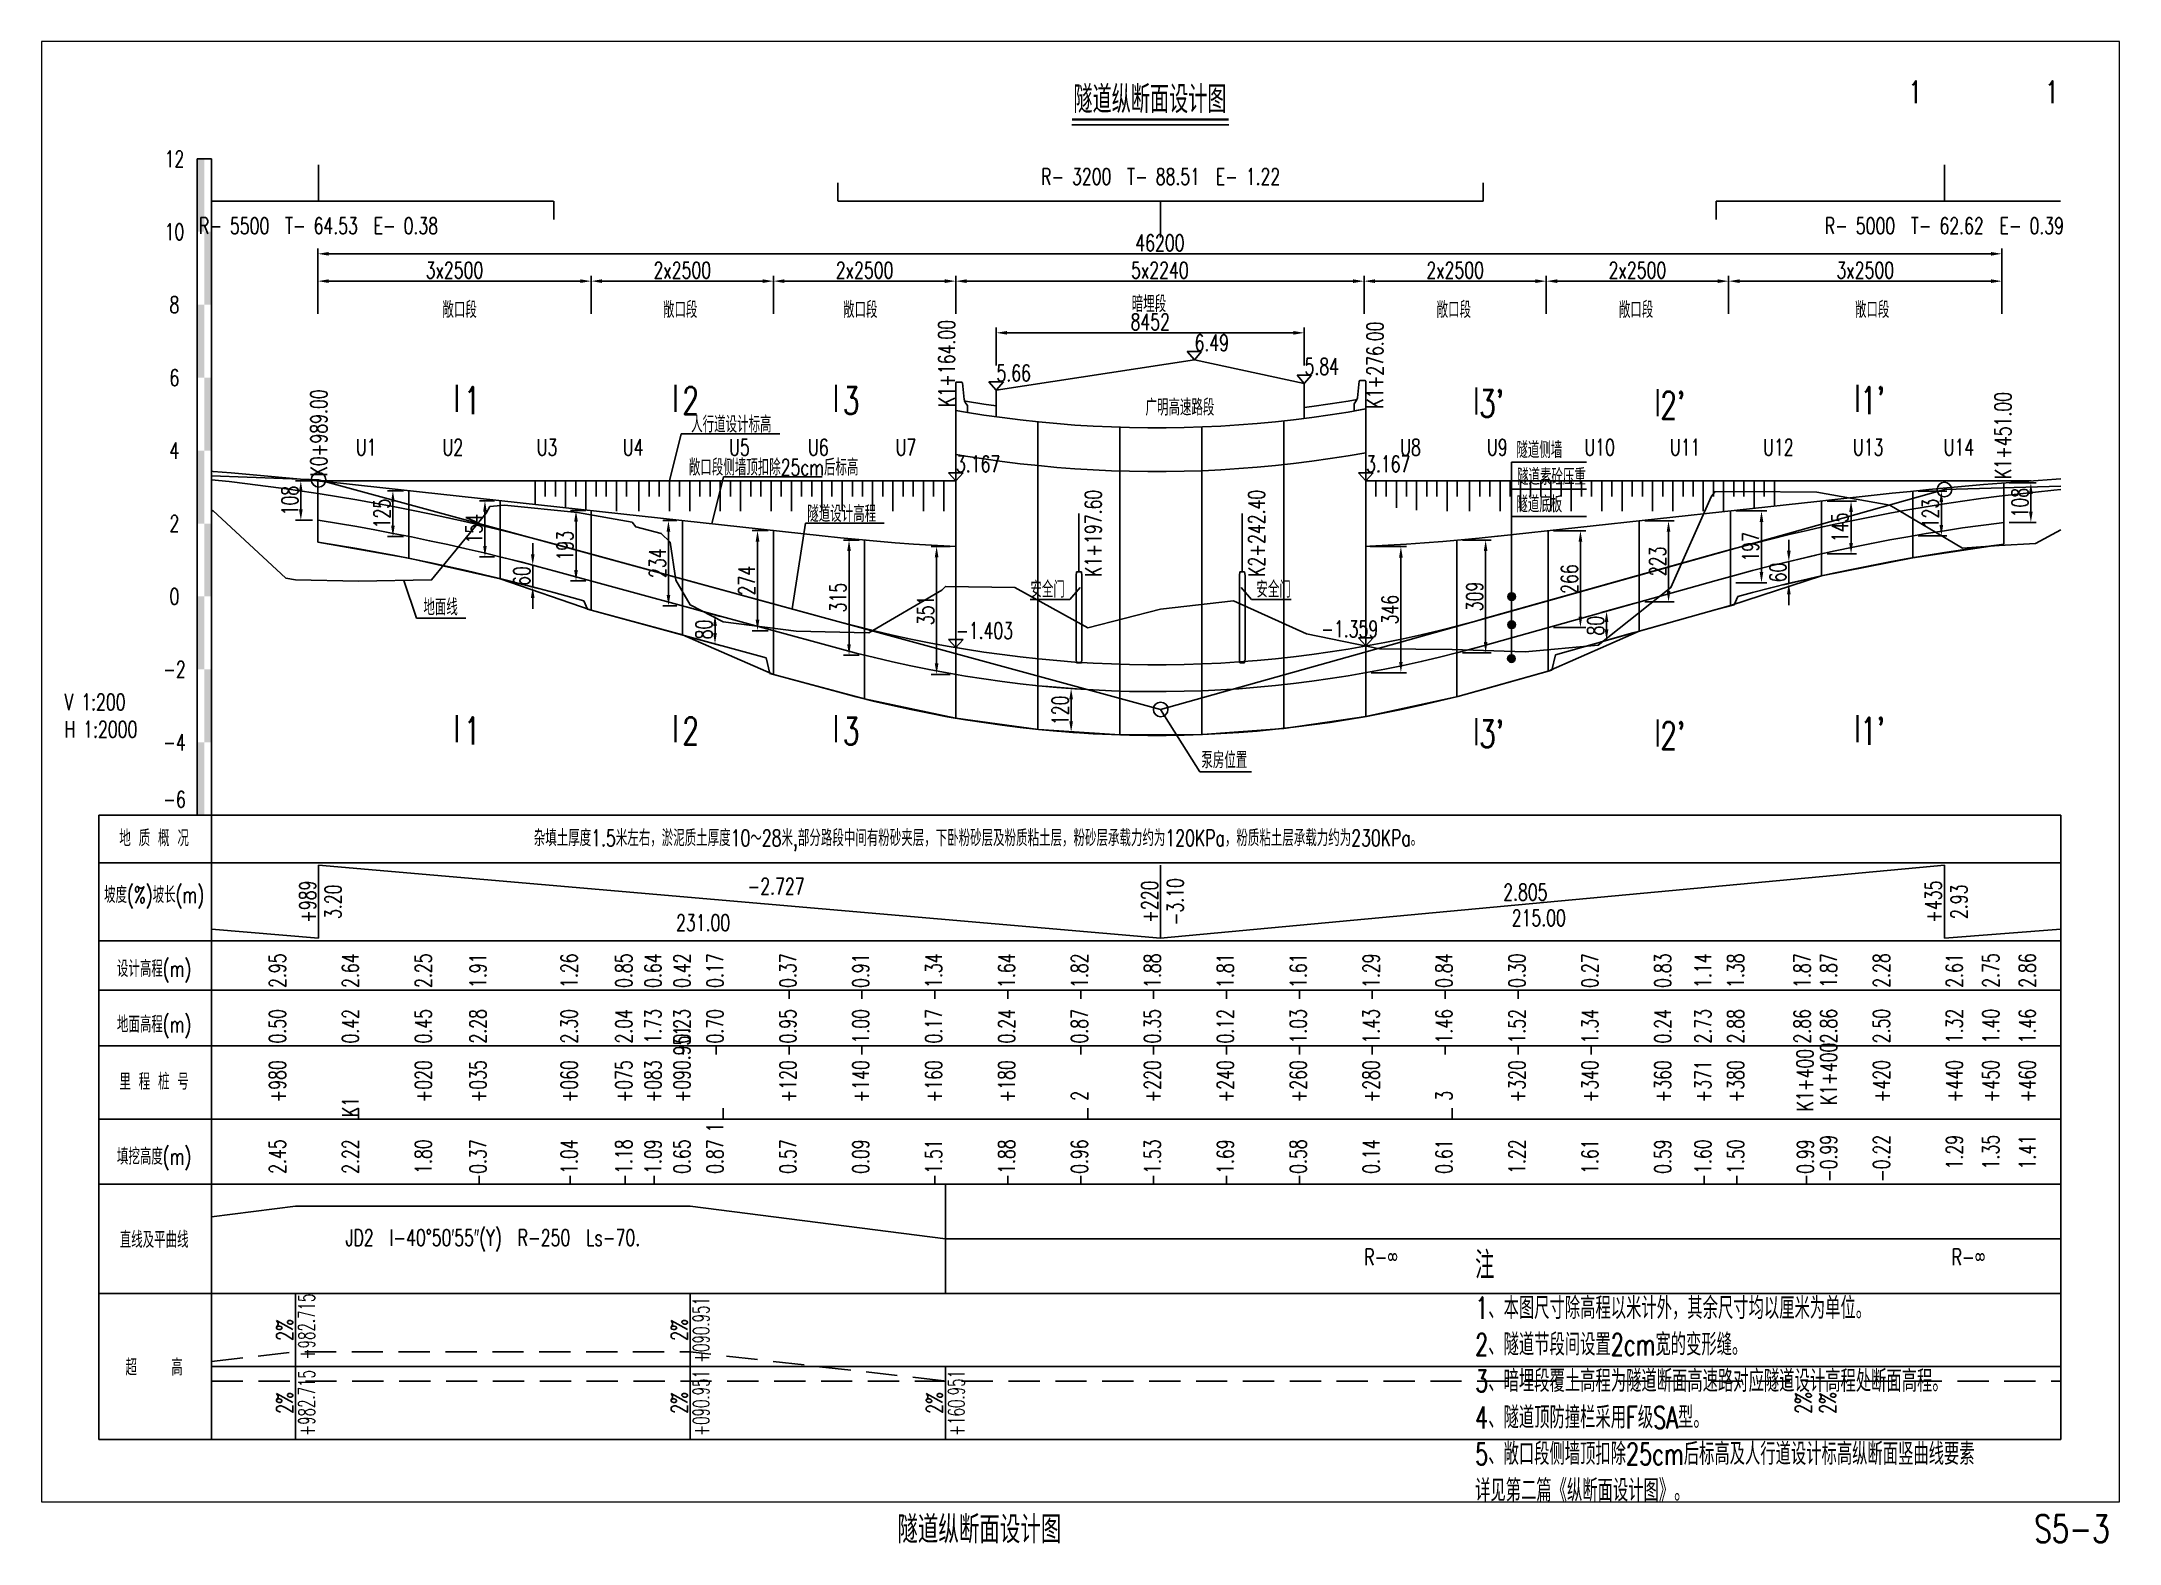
# Paper-space layout '布局1' of a CAD drawing. Header units: millimetres. Extents: x 30 to 410, y 12 to 287.
# The model-space entities are those that its viewports show. They can reach past a viewport. Long polylines and large blocks are cut down to what shows.
import ezdxf
from ezdxf.enums import TextEntityAlignment as Align

# ---------------------------------------------------------------- set-up
doc = ezdxf.new("R2010")
doc.units = ezdxf.units.MM
doc.header["$LTSCALE"] = 0.3
doc.linetypes.add('DASHED', pattern=[19.05, 12.7, -6.35])
for name, color, linetype in [('BPD1', 5, 'Continuous'), ('dmx', 7, 'Continuous'), ('shuju', 5, 'Continuous'), ('sjx', 1, 'Continuous'), ('xuxian', 6, 'ByLayer'), ('变坡点', 5, 'Continuous'), ('左超高', 6, 'ByLayer'), ('文字', 7, 'Continuous'), ('标尺', 3, 'Continuous'), ('栏目', 3, 'Continuous'), ('次轮廓线', 5, 'Continuous'), ('轮廓线', 1, 'Continuous'), ('面积', 4, 'Continuous')]:
    doc.layers.add(name, color=color, linetype=linetype)
doc.styles.get("Standard").update_dxf_attribs({"font": 'simplex1.shx', "width": 0.7, "bigfont": 'hztxt.shx'})
doc.styles.add('tk', font='simplex1.shx', dxfattribs={"width": 0.75, "bigfont": 'hztxt.shx'})
doc.dimstyles.new('副本 100', dxfattribs={"dimscale": 1.5, "dimtxt": 3, "dimasz": 2, "dimexe": 1, "dimexo": 1, "dimgap": 0.5, "dimtad": 1, "dimdec": 0, "dimlfac": 10, "dimzin": 0, "dimdsep": 46, "dimtxsty": 'Standard', "dimcen": 0.09, "dimclrd": 256, "dimclre": 256, "dimclrt": 7, "dimadec": 0, "dimazin": 0, "dimtfac": 1, "dimtdec": 0, "dimtix": 1, "dimtmove": 0, "dimatfit": 3, "dimfxl": 0, "dimtolj": 1, "dimtzin": 0, "dimarcsym": 0})

psp = doc.layouts.new('布局1')

# ---------------------------------------------------------------- texts
at = {"style": 'tk', "width": 0.75}
for p in [(371.37, 275.76), (396.37, 275.76)]:
    psp.add_text('1', height=4, dxfattribs=at).set_placement(p)
at = {"layer": '文字', "width": 0.7}
psp.add_text('隧道纵断面设计图', height=5, dxfattribs=at).set_placement((218.7, 273.92))
at = {"layer": '文字', "style": 'tk', "width": 0.75}
for s, p in [('隧道纵断面设计图', (186.5, 12.43)), ('S5-3', (394.4, 12.59))]:
    psp.add_text(s, height=5, dxfattribs=at).set_placement(p)
at = {"layer": '文字', "insert": (292.17, 65.77), "char_height": 3, "width": 112.3349, "attachment_point": 1}
psp.add_mtext('{\\H1.667x;注\\P\\H0.8x;1、本图尺寸除高程以米计外，其余尺寸均以厘米为单位。\\P2、隧道节段间设置2cm宽的变形缝。\\P3、暗埋段覆土高程为隧道断面高速路对应隧道设计高程处断面高程\\H0.9997x;。\\P4、隧道顶防撞栏采用F级SA型。\\P\\H0.9999x;5、敞口段侧墙顶扣除25cm后标高及人行道设计标高纵断面竖曲线要素\\P详见第二篇《纵断面设计图》。}', dxfattribs=at)

msp = doc.modelspace()

# ---------------------------------------------------------------- texts
at = {"layer": 'BPD1', "width": 0.7}
for s, p in [('杂填土厚度1.5米左右，淤泥质土厚度10～28米,部分路段中间有粉砂夹层，下卧粉砂层及粉质粘土层，粉砂层承载力约为120KPa，粉质粘土层承载力约为230KPa。', (-11243.9, -66.69)), ('JD2  I-40°50′55″(Y)  R-250  Ls-70.', (-11376.98, -176.19)), ('R-∞', (-11133.34, -181.19)), ('R-∞', (-10972.2, -181.19))]:
    msp.add_text(s, height=4.5, dxfattribs=at).set_placement(p, align=Align.MIDDLE)
for s, p in [('-2.727', (-11299.31, -81.74)), ('2.805', (-11093.75, -83.35)), ('231.00', (-11319.31, -91.74)), ('215.00', (-11090.07, -90.41))]:
    msp.add_text(s, height=4.5, dxfattribs=at).set_placement(p, align=Align.CENTER)
at = {"layer": 'BPD1'}
for s, width, p in [('+435', 0.7, (-10981.81, -83.74)), ('2.93', 0.7, (-10974.81, -83.74)), ('+982.715', 0.6, (-11428.1, -221.19)), ('2%', 0.7, (-11434.1, -221.19))]:
    msp.add_text(s, height=4.5, rotation=90, dxfattribs=dict(at, width=width)).set_placement(p, align=Align.MIDDLE)
at = {"layer": 'shuju'}
for s, width, p in [('+989', 0.7, (-11427.81, -83.74)), ('3.20', 0.7, (-11420.81, -83.74)), ('+220', 0.7, (-11196.81, -83.74)), ('-3.10', 0.7, (-11189.81, -83.74)), ('+982.715', 0.6, (-11428.1, -200.23)), ('+090.951', 0.6, (-11319.86, -201.19)), ('2%', 0.7, (-11434.1, -201.19)), ('2%', 0.7, (-11325.86, -201.19)), ('+090.951', 0.6, (-11319.86, -221.19)), ('+160.951', 0.6, (-11249.86, -221.19)), ('+160.951', 0.6, (-11249.86, -221.19)), ('2%', 0.7, (-11325.86, -221.19)), ('2%', 0.7, (-11255.86, -221.19)), ('2%', 0.7, (-11255.86, -221.19)), ('2%', 0.7, (-11017.53, -221.19)), ('2%', 0.7, (-11017.53, -221.19)), ('2%', 0.7, (-11010.81, -221.19)), ('2%', 0.7, (-11010.81, -221.19))]:
    msp.add_text(s, height=4.5, rotation=90, dxfattribs=dict(at, width=width)).set_placement(p, align=Align.MIDDLE)
at = {"layer": 'shuju', "width": 0.7}
for s, p in [('2.95', (-11433.81, -97.93)), ('2.64', (-11413.81, -97.93)), ('2.25', (-11393.81, -97.93)), ('1.91', (-11378.81, -97.93)), ('1.26', (-11353.81, -97.93)), ('0.85', (-11338.81, -97.93)), ('0.64', (-11330.81, -97.93)), ('0.42', (-11322.86, -97.93)), ('0.17', (-11313.81, -97.93)), ('-0.37', (-11293.81, -97.93)), ('-0.91', (-11273.81, -97.93)), ('-1.34', (-11253.81, -97.93)), ('-1.64', (-11233.81, -97.93)), ('-1.82', (-11213.81, -97.93)), ('-1.88', (-11193.81, -97.93)), ('-1.81', (-11173.81, -97.93)), ('-1.61', (-11153.81, -97.93)), ('-1.29', (-11133.81, -97.93)), ('-0.84', (-11113.81, -97.93)), ('-0.30', (-11093.81, -97.93)), ('0.27', (-11073.81, -97.93)), ('0.83', (-11053.81, -97.93)), ('1.14', (-11042.81, -97.93)), ('1.38', (-11033.81, -97.93)), ('1.87', (-11015.58, -97.93)), ('2.28', (-10993.81, -97.87)), ('2.61', (-10973.81, -97.87)), ('2.75', (-10963.81, -97.87)), ('2.86', (-10953.81, -97.87)), ('0.50', (-11433.81, -113.17)), ('0.42', (-11413.81, -113.17)), ('0.45', (-11393.81, -113.17)), ('2.28', (-11378.81, -113.17)), ('2.30', (-11353.81, -113.17)), ('2.04', (-11338.81, -113.17)), ('1.73', (-11330.81, -113.17)), ('-0.23', (-11322.86, -113.17)), ('-0.70', (-11313.81, -113.17)), ('-0.95', (-11293.81, -113.17)), ('-1.00', (-11273.81, -113.17)), ('0.17', (-11253.81, -113.17)), ('0.24', (-11233.81, -113.17)), ('-0.87', (-11213.81, -113.17)), ('-0.35', (-11193.81, -113.17)), ('-0.12', (-11173.81, -113.17)), ('-1.03', (-11153.81, -113.17)), ('-1.43', (-11133.81, -113.17)), ('-1.46', (-11113.81, -113.17)), ('-1.52', (-11093.81, -113.17)), ('-1.34', (-11073.81, -113.17)), ('0.24', (-11053.81, -113.17)), ('2.73', (-11042.81, -113.17)), ('2.88', (-11033.81, -113.17)), ('2.86', (-11015.58, -113.17)), ('2.50', (-10993.81, -113.11)), ('1.32', (-10973.81, -113.11)), ('1.40', (-10963.81, -113.11)), ('1.46', (-10953.81, -113.11)), ('-0.22', (-10993.81, -147.68)), ('1.35', (-10963.81, -147.68)), ('2.45', (-11433.81, -148.91)), ('2.22', (-11413.81, -148.91)), ('1.80', (-11393.81, -148.91)), ('-0.37', (-11378.81, -148.91)), ('-1.04', (-11353.81, -148.91)), ('-1.18', (-11338.81, -148.91)), ('-1.09', (-11330.81, -148.91)), ('0.65', (-11322.86, -148.91)), ('0.87', (-11313.81, -148.91)), ('0.57', (-11293.81, -148.91)), ('0.09', (-11273.81, -148.91)), ('-1.51', (-11253.81, -148.91)), ('-1.88', (-11233.81, -148.91)), ('-0.96', (-11213.81, -148.91)), ('-1.53', (-11193.81, -148.91)), ('-1.69', (-11173.81, -148.91)), ('-0.58', (-11153.81, -148.91)), ('0.14', (-11133.81, -148.91)), ('0.61', (-11113.81, -148.91)), ('1.22', (-11093.81, -148.91)), ('1.61', (-11073.81, -148.91)), ('0.59', (-11053.81, -148.91)), ('-1.60', (-11042.81, -148.91)), ('-1.50', (-11033.81, -148.91)), ('-0.99', (-11014.69, -148.91)), ('1.29', (-10973.81, -147.68)), ('1.41', (-10953.81, -147.68))]:
    msp.add_text(s, height=4.5, rotation=90, dxfattribs=at).set_placement(p, align=Align.RIGHT)
for s, p in [('1.87', (-11012.81, -97.87)), ('2.86', (-11012.81, -113.11)), ('-0.99', (-11012.81, -147.68))]:
    msp.add_text(s, height=4.5, rotation=90, dxfattribs=at).set_placement(p, align=Align.TOP_RIGHT)
for s, p in [('+090.951', (-11322.86, -138.82)), ('K1+400', (-11014.81, -141.23)), ('+980', (-11433.81, -138.82)), ('+020', (-11393.81, -138.82)), ('+035', (-11378.81, -138.82)), ('+060', (-11353.81, -138.82)), ('+075', (-11338.81, -138.82)), ('+083', (-11330.81, -138.82)), ('+120', (-11293.81, -138.82)), ('+140', (-11273.81, -138.82)), ('+160', (-11253.81, -138.82)), ('+180', (-11233.81, -138.82)), ('+220', (-11193.81, -138.82)), ('+240', (-11173.81, -138.82)), ('+260', (-11153.81, -138.82)), ('+280', (-11133.81, -138.82)), ('+320', (-11093.81, -138.82)), ('+340', (-11073.81, -138.82)), ('+360', (-11053.81, -138.82)), ('+371', (-11042.81, -138.82)), ('+380', (-11033.81, -138.82)), ('+420', (-10993.81, -138.76)), ('+440', (-10973.81, -138.76)), ('+450', (-10963.81, -138.76)), ('+460', (-10953.81, -138.76)), ('2', (-11213.81, -138.33)), ('3', (-11113.81, -138.33)), ('K1', (-11413.81, -142.82)), ('1', (-11313.81, -147.01))]:
    msp.add_text(s, height=4.5, rotation=90, dxfattribs=at).set_placement(p)
msp.add_text('K1+400', height=4.5, rotation=90, dxfattribs=at).set_placement((-11012.81, -139.53), align=Align.TOP_LEFT)
at = {"layer": '文字', "width": 0.7}
for s, p in [('R- 3200  T- 88.51  E- 1.22', (-11193.81, 115.16)), ('R- 5500  T- 64.53  E- 0.38', (-11424.81, 101.66)), ('R- 5000  T- 62.62  E- 0.39', (-10978.81, 101.66))]:
    msp.add_text(s, height=4.5, dxfattribs=at).set_placement(p, align=Align.MIDDLE)
for s, p in [('敞口段', (-11386.1, 80.88)), ('敞口段', (-11325.6, 80.88)), ('敞口段', (-11276.2, 80.88)), ('暗埋段', (-11197.02, 82.46)), ('敞口段', (-11113.38, 80.88)), ('敞口段', (-11063.38, 80.88)), ('敞口段', (-10998.62, 80.88)), ('广明高速路段', (-11188.51, 54.1)), ('人行道设计标高', (-11311.57, 49.43)), ('隧道侧墙', (-11089.93, 42.43)), ('敞口段侧墙顶扣除25cm后标高', (-11299.96, 37.65)), ('隧道素砼压重', (-11086.6, 35.06)), ('隧道设计高程', (-11281.3, 24.91)), ('隧道底板', (-11089.93, 27.53)), ('安全门', (-11224.81, 4.17)), ('安全门', (-11162.82, 4.17)), ('地面线', (-11391.33, -0.69)), ('泵房位置', (-11176.33, -42.65))]:
    msp.add_text(s, height=4.5, dxfattribs=at).set_placement(p, align=Align.TOP_CENTER)
for s, p in [('K1+164.00', (-11252.49, 63.88)), ('K1+276.00', (-11134.98, 63.45)), ('K0+989.00', (-11424.73, 44.84)), ('K1+451.00', (-10962.73, 44.12)), ('K1+197.60', (-11212.3, 17.29)), ('K2+242.40', (-11167.5, 17.29))]:
    msp.add_text(s, height=4.5, rotation=90, dxfattribs=at).set_placement(p, align=Align.MIDDLE)
for s, p in [('6.49', (-11184.5, 67.32)), ('5.66', (-11238.84, 59.02)), ('5.84', (-11154.32, 60.82)), ('3.167', (-11249.95, 34.1)), ('3.167', (-11137.45, 34.1)), ('-1.403', (-11249.95, -11.62)), ('-1.359', (-11149.78, -11.17))]:
    msp.add_text(s, height=4.5, dxfattribs=at).set_placement(p)
for s, height, p in [('1', 7.5, (-11382.69, 53.7)), ('2', 7.5, (-11322.73, 53.7)), ('3', 7.5, (-11278.71, 53.7)), ("1'", 7.5, (-10998.5, 53.7)), ("3'", 7.5, (-11103.04, 52.91)), ("2'", 7.5, (-11053.33, 52.48)), ('U1', 4.5, (-11411.73, 40.89)), ('U2', 4.5, (-11387.97, 40.89)), ('U3', 4.5, (-11362.14, 40.89)), ('U4', 4.5, (-11338.51, 40.89)), ('U5', 4.5, (-11309.35, 40.89)), ('U6', 4.5, (-11287.71, 40.89)), ('U7', 4.5, (-11263.66, 40.89)), ('U8', 4.5, (-11125.27, 40.89)), ('U9', 4.5, (-11101.47, 40.89)), ('U10', 4.5, (-11073.37, 40.89)), ('U11', 4.5, (-11049.92, 40.89)), ('U12', 4.5, (-11024.35, 40.89)), ('U13', 4.5, (-10999.71, 40.89)), ('U14', 4.5, (-10974.83, 40.89)), ('1', 7.5, (-11382.69, -36.89)), ('2', 7.5, (-11322.73, -36.89)), ('3', 7.5, (-11278.71, -36.91)), ("3'", 7.5, (-11103.04, -37.7)), ("1'", 7.5, (-10998.5, -36.91)), ("2'", 7.5, (-11053.33, -38.14))]:
    msp.add_text(s, height=height, dxfattribs=at).set_placement(p, align=Align.MIDDLE_CENTER)
at = {"layer": '标尺', "width": 0.7}
for s, p in [('12', (-11464.34, 120)), ('10', (-11464.34, 100)), ('8', (-11464.34, 80)), ('6', (-11464.34, 60)), ('4', (-11464.34, 40)), ('2', (-11464.34, 20)), ('0', (-11464.34, 0)), ('-2', (-11464.34, -20)), ('-4', (-11464.34, -40)), ('-6', (-11464.34, -55.65))]:
    msp.add_text(s, height=4.5, dxfattribs=at).set_placement(p, align=Align.MIDDLE)
at = {"layer": '栏目', "width": 0.7}
for s, p in [('地 质 概 况', (-11469.91, -66.07)), ('坡度(%)坡长(m)', (-11469.91, -82.16)), ('设计高程(m)', (-11469.91, -102.44)), ('地面高程(m)', (-11469.91, -117.69)), ('里 程 桩 号', (-11469.91, -132.83)), ('填挖高度(m)', (-11469.91, -153.93)), ('直线及平曲线', (-11469.91, -176.19)), ('超    高', (-11469.91, -211.19))]:
    msp.add_text(s, height=4.5, dxfattribs=at).set_placement(p, align=Align.MIDDLE)
at = {"layer": '栏目', "insert": (-11494.49, -26.7), "char_height": 4.5, "width": 59.6333, "attachment_point": 1}
msp.add_mtext('V 1:200\\P\\pt32;H 1:2000', dxfattribs=at)

# ---------------------------------------------------------------- blocks, each defined once
blk = doc.blocks.new('*D33')
at = {"lineweight": -2}
for p, q in [((-11366.05, 11.59), (-11366.05, 14.59)), ((-11373.56, 10.5), (-11364.55, 8.21)), ((-11366.05, 8.59), (-11366.05, 2.59)), ((-11373.56, 4.5), (-11364.55, 2.21)), ((-11366.05, -0.41), (-11366.05, -3.41))]:
    blk.add_line(p, q, dxfattribs=at)
for points in [[(-11366.55, 11.59), (-11365.55, 11.59), (-11366.05, 8.59)], [(-11366.55, -0.41), (-11365.55, -0.41), (-11366.05, 2.59)]]:
    blk.add_solid(points)
at = {"layer": 'Defpoints', "color": 0}
for p in [(-11375.01, 10.87), (-11375.01, 4.87), (-11366.05, 2.59)]:
    blk.add_point(p, dxfattribs=at)
at = {"color": 7, "lineweight": -3, "insert": (-11369.05, 5.59), "char_height": 4.5, "attachment_point": 5, "rotation": 90}
blk.add_mtext('\\A1;60', dxfattribs=at)
blk = doc.blocks.new('*D34')
at = {"lineweight": -2}
for p, q in [((-11323.57, -2.97), (-11314.55, -5.48)), ((-11323.57, -10.97), (-11314.55, -13.48)), ((-11316.05, -8.07), (-11316.05, -10.07))]:
    blk.add_line(p, q, dxfattribs=at)
for points in [[(-11316.55, -8.07), (-11315.55, -8.07), (-11316.05, -5.07)], [(-11316.55, -10.07), (-11315.55, -10.07), (-11316.05, -13.07)]]:
    blk.add_solid(points)
at = {"layer": 'Defpoints', "color": 0}
for p in [(-11325.01, -2.57), (-11325.01, -10.57), (-11316.05, -13.07)]:
    blk.add_point(p, dxfattribs=at)
at = {"color": 7, "lineweight": -3, "insert": (-11319.05, -9.07), "char_height": 4.5, "attachment_point": 5, "rotation": 90}
blk.add_mtext('\\A1;80', dxfattribs=at)
blk = doc.blocks.new('*D35')
at = {"lineweight": -2}
for p, q in [((-11225.83, -24.61), (-11216.86, -25.38)), ((-11218.36, -28.25), (-11218.36, -34.25)), ((-11225.83, -36.61), (-11216.86, -37.38))]:
    blk.add_line(p, q, dxfattribs=at)
for points in [[(-11218.86, -28.25), (-11217.86, -28.25), (-11218.36, -25.25)], [(-11218.86, -34.25), (-11217.86, -34.25), (-11218.36, -37.25)]]:
    blk.add_solid(points)
at = {"layer": 'Defpoints', "color": 0}
for p in [(-11227.32, -24.48), (-11227.32, -36.48), (-11218.36, -37.25)]:
    blk.add_point(p, dxfattribs=at)
at = {"color": 7, "lineweight": -3, "insert": (-11221.36, -31.25), "char_height": 4.5, "attachment_point": 5, "rotation": 90}
blk.add_mtext('\\A1;120', dxfattribs=at)
blk = doc.blocks.new('*D36')
at = {"lineweight": -2}
for p, q in [((-11425.01, 77.47), (-11425.01, 87.97)), ((-11422.01, 86.47), (-11353.01, 86.47)), ((-11350.01, 77.47), (-11350.01, 87.97))]:
    blk.add_line(p, q, dxfattribs=at)
for points in [[(-11422.01, 86.97), (-11422.01, 85.97), (-11425.01, 86.47)], [(-11353.01, 86.97), (-11353.01, 85.97), (-11350.01, 86.47)]]:
    blk.add_solid(points)
at = {"layer": 'Defpoints', "color": 0}
for p in [(-11350.01, 86.47), (-11425.01, 24.35), (-11350.01, 20.09)]:
    blk.add_point(p, dxfattribs=at)
at = {"color": 7, "lineweight": -3, "insert": (-11387.51, 89.47), "char_height": 4.5, "attachment_point": 5}
blk.add_mtext('\\A1;3x2500', dxfattribs=at)
blk = doc.blocks.new('*D37')
at = {"lineweight": -2}
for p, q in [((-11300.01, 77.47), (-11300.01, 87.97)), ((-11297.01, 86.47), (-11253.01, 86.47)), ((-11250.01, 77.47), (-11250.01, 87.97))]:
    blk.add_line(p, q, dxfattribs=at)
for points in [[(-11297.01, 86.97), (-11297.01, 85.97), (-11300.01, 86.47)], [(-11253.01, 86.97), (-11253.01, 85.97), (-11250.01, 86.47)]]:
    blk.add_solid(points)
at = {"layer": 'Defpoints', "color": 0}
for p in [(-11250.01, 86.47), (-11300.01, 16.65), (-11250.01, 13.21)]:
    blk.add_point(p, dxfattribs=at)
at = {"color": 7, "lineweight": -3, "insert": (-11275.01, 89.47), "char_height": 4.5, "attachment_point": 5}
blk.add_mtext('\\A1;2x2500', dxfattribs=at)
blk = doc.blocks.new('*D38')
at = {"lineweight": -2}
for p, q in [((-11250.01, 77.47), (-11250.01, 87.97)), ((-11247.01, 86.47), (-11141.01, 86.47)), ((-11138.01, 77.47), (-11138.01, 87.97))]:
    blk.add_line(p, q, dxfattribs=at)
for points in [[(-11247.01, 86.97), (-11247.01, 85.97), (-11250.01, 86.47)], [(-11141.01, 86.97), (-11141.01, 85.97), (-11138.01, 86.47)]]:
    blk.add_solid(points)
at = {"layer": 'Defpoints', "color": 0}
for p in [(-11138.01, 86.47), (-11250.01, 24.35), (-11138.01, 14.7)]:
    blk.add_point(p, dxfattribs=at)
at = {"color": 7, "lineweight": -3, "insert": (-11194.01, 89.47), "char_height": 4.5, "attachment_point": 5}
blk.add_mtext('\\A1;5x2240', dxfattribs=at)
blk = doc.blocks.new('*D39')
at = {"lineweight": -2}
for p, q in [((-11138.01, 77.47), (-11138.01, 87.97)), ((-11135.01, 86.47), (-11091.01, 86.47)), ((-11088.01, 77.47), (-11088.01, 87.97))]:
    blk.add_line(p, q, dxfattribs=at)
for points in [[(-11135.01, 86.97), (-11135.01, 85.97), (-11138.01, 86.47)], [(-11091.01, 86.97), (-11091.01, 85.97), (-11088.01, 86.47)]]:
    blk.add_solid(points)
at = {"layer": 'Defpoints', "color": 0}
for p in [(-11088.01, 86.47), (-11138.01, 24.35), (-11088.01, 13.21)]:
    blk.add_point(p, dxfattribs=at)
at = {"color": 7, "lineweight": -3, "insert": (-11113.01, 89.47), "char_height": 4.5, "attachment_point": 5}
blk.add_mtext('\\A1;2x2500', dxfattribs=at)
blk = doc.blocks.new('*D40')
at = {"lineweight": -2}
for p, q in [((-11038.01, 77.47), (-11038.01, 87.97)), ((-11035.01, 86.47), (-10966.01, 86.47)), ((-10963.01, 77.47), (-10963.01, 87.97))]:
    blk.add_line(p, q, dxfattribs=at)
for points in [[(-11035.01, 86.97), (-11035.01, 85.97), (-11038.01, 86.47)], [(-10966.01, 86.97), (-10966.01, 85.97), (-10963.01, 86.47)]]:
    blk.add_solid(points)
at = {"layer": 'Defpoints', "color": 0}
for p in [(-10963.01, 86.47), (-11038.01, 24.35), (-10963.01, 20.09)]:
    blk.add_point(p, dxfattribs=at)
at = {"color": 7, "lineweight": -3, "insert": (-11000.51, 89.47), "char_height": 4.5, "attachment_point": 5}
blk.add_mtext('\\A1;3x2500', dxfattribs=at)
blk = doc.blocks.new('*D41')
at = {"lineweight": -2}
for p, q in [((-11350.01, 77.47), (-11350.01, 87.97)), ((-11347.01, 86.47), (-11303.01, 86.47)), ((-11300.01, 77.47), (-11300.01, 87.97))]:
    blk.add_line(p, q, dxfattribs=at)
for points in [[(-11347.01, 86.97), (-11347.01, 85.97), (-11350.01, 86.47)], [(-11303.01, 86.97), (-11303.01, 85.97), (-11300.01, 86.47)]]:
    blk.add_solid(points)
at = {"layer": 'Defpoints', "color": 0}
for p in [(-11300.01, 86.47), (-11350.01, 16.65), (-11300.01, 13.21)]:
    blk.add_point(p, dxfattribs=at)
at = {"color": 7, "lineweight": -3, "insert": (-11325.01, 89.47), "char_height": 4.5, "attachment_point": 5}
blk.add_mtext('\\A1;2x2500', dxfattribs=at)
blk = doc.blocks.new('*D42')
at = {"lineweight": -2}
for p, q in [((-11088.01, 77.47), (-11088.01, 87.97)), ((-11085.01, 86.47), (-11041.01, 86.47)), ((-11038.01, 77.47), (-11038.01, 87.97))]:
    blk.add_line(p, q, dxfattribs=at)
for points in [[(-11085.01, 86.97), (-11085.01, 85.97), (-11088.01, 86.47)], [(-11041.01, 86.97), (-11041.01, 85.97), (-11038.01, 86.47)]]:
    blk.add_solid(points)
at = {"layer": 'Defpoints', "color": 0}
for p in [(-11038.01, 86.47), (-11088.01, 24.35), (-11038.01, 13.21)]:
    blk.add_point(p, dxfattribs=at)
at = {"color": 7, "lineweight": -3, "insert": (-11063.01, 89.47), "char_height": 4.5, "attachment_point": 5}
blk.add_mtext('\\A1;2x2500', dxfattribs=at)
blk = doc.blocks.new('*D43')
at = {"lineweight": -2}
for p, q in [((-11021.48, 12.56), (-11021.48, 15.56)), ((-11013.97, 11.32), (-11022.98, 9.21)), ((-11021.48, 9.56), (-11021.48, 3.56)), ((-11013.97, 5.32), (-11022.98, 3.21)), ((-11021.48, 0.56), (-11021.48, -2.44))]:
    blk.add_line(p, q, dxfattribs=at)
for points in [[(-11021.98, 12.56), (-11020.98, 12.56), (-11021.48, 9.56)], [(-11021.98, 0.56), (-11020.98, 0.56), (-11021.48, 3.56)]]:
    blk.add_solid(points)
at = {"layer": 'Defpoints', "color": 0}
for p in [(-11012.51, 11.66), (-11021.48, 3.56), (-11012.51, 5.66)]:
    blk.add_point(p, dxfattribs=at)
at = {"color": 7, "lineweight": -3, "insert": (-11024.48, 6.56), "char_height": 4.5, "attachment_point": 5, "rotation": 90}
blk.add_mtext('\\A1;60', dxfattribs=at)
blk = doc.blocks.new('*D44')
at = {"lineweight": -2}
for p, q in [((-11063.96, -1.93), (-11072.98, -4.44)), ((-11063.96, -9.93), (-11072.98, -12.44)), ((-11071.48, -7.02), (-11071.48, -9.02))]:
    blk.add_line(p, q, dxfattribs=at)
for points in [[(-11071.98, -7.02), (-11070.98, -7.02), (-11071.48, -4.02)], [(-11071.98, -9.02), (-11070.98, -9.02), (-11071.48, -12.02)]]:
    blk.add_solid(points)
at = {"layer": 'Defpoints', "color": 0}
for p in [(-11062.51, -1.52), (-11062.51, -9.52), (-11071.48, -12.02)]:
    blk.add_point(p, dxfattribs=at)
at = {"color": 7, "lineweight": -3, "insert": (-11074.48, -8.02), "char_height": 4.5, "attachment_point": 5, "rotation": 90}
blk.add_mtext('\\A1;80', dxfattribs=at)
blk = doc.blocks.new('*D45')
at = {"layer": 'Defpoints', "color": 0}
for p in [(-11250.01, 13.71), (-11255.26, -21.38), (-11250.01, -21.38)]:
    blk.add_point(p, dxfattribs=at)
at = {"layer": '文字', "lineweight": -2}
for p, q in [((-11251.51, 13.71), (-11256.76, 13.71)), ((-11255.26, 10.71), (-11255.26, -18.38)), ((-11251.51, -21.38), (-11256.76, -21.38))]:
    blk.add_line(p, q, dxfattribs=at)
at = {"layer": '文字'}
for points in [[(-11255.76, 10.71), (-11254.76, 10.71), (-11255.26, 13.71)], [(-11255.76, -18.38), (-11254.76, -18.38), (-11255.26, -21.38)]]:
    blk.add_solid(points, dxfattribs=at)
at = {"layer": '文字', "color": 7, "lineweight": -3, "insert": (-11258.26, -3.84), "char_height": 4.5, "attachment_point": 5, "rotation": 90}
blk.add_mtext('\\A1;351', dxfattribs=at)
blk = doc.blocks.new('*D46')
at = {"layer": 'Defpoints', "color": 0}
for p in [(-11275.01, 15.44), (-11279.29, -16.11), (-11275.01, -16.11)]:
    blk.add_point(p, dxfattribs=at)
at = {"layer": '文字', "lineweight": -2}
for p, q in [((-11276.51, 15.44), (-11280.79, 15.44)), ((-11279.29, 12.44), (-11279.29, -13.11)), ((-11276.51, -16.11), (-11280.79, -16.11))]:
    blk.add_line(p, q, dxfattribs=at)
at = {"layer": '文字'}
for points in [[(-11279.79, 12.44), (-11278.79, 12.44), (-11279.29, 15.44)], [(-11279.79, -13.11), (-11278.79, -13.11), (-11279.29, -16.11)]]:
    blk.add_solid(points, dxfattribs=at)
at = {"layer": '文字', "color": 7, "insert": (-11282.29, -0.34), "char_height": 4.5, "attachment_point": 5, "rotation": 90}
blk.add_mtext('\\A1;315', dxfattribs=at)
blk = doc.blocks.new('*D47')
at = {"layer": 'Defpoints', "color": 0}
for p in [(-11300.01, 18.06), (-11304.39, -9.39), (-11300.01, -9.39)]:
    blk.add_point(p, dxfattribs=at)
at = {"layer": '文字', "lineweight": -2}
for p, q in [((-11301.51, 18.06), (-11305.89, 18.06)), ((-11304.39, 15.06), (-11304.39, -6.39)), ((-11301.51, -9.39), (-11305.89, -9.39))]:
    blk.add_line(p, q, dxfattribs=at)
at = {"layer": '文字'}
for points in [[(-11304.89, 15.06), (-11303.89, 15.06), (-11304.39, 18.06)], [(-11304.89, -6.39), (-11303.89, -6.39), (-11304.39, -9.39)]]:
    blk.add_solid(points, dxfattribs=at)
at = {"layer": '文字', "color": 7, "insert": (-11307.39, 4.33), "char_height": 4.5, "attachment_point": 5, "rotation": 90}
blk.add_mtext('\\A1;274', dxfattribs=at)
blk = doc.blocks.new('*D48')
at = {"layer": 'Defpoints', "color": 0}
for p in [(-11325.01, 20.79), (-11328.82, -2.57), (-11325.01, -2.57)]:
    blk.add_point(p, dxfattribs=at)
at = {"layer": '文字', "lineweight": -2}
for p, q in [((-11326.51, 20.79), (-11330.32, 20.79)), ((-11328.82, 17.79), (-11328.82, 0.43)), ((-11326.51, -2.57), (-11330.32, -2.57))]:
    blk.add_line(p, q, dxfattribs=at)
at = {"layer": '文字'}
for points in [[(-11329.32, 17.79), (-11328.32, 17.79), (-11328.82, 20.79)], [(-11329.32, 0.43), (-11328.32, 0.43), (-11328.82, -2.57)]]:
    blk.add_solid(points, dxfattribs=at)
at = {"layer": '文字', "color": 7, "insert": (-11331.82, 9.11), "char_height": 4.5, "attachment_point": 5, "rotation": 90}
blk.add_mtext('\\A1;234', dxfattribs=at)
blk = doc.blocks.new('*D49')
at = {"layer": 'Defpoints', "color": 0}
for p in [(-11350.01, 23.53), (-11354.18, 4.25), (-11350.01, 4.25)]:
    blk.add_point(p, dxfattribs=at)
at = {"layer": '文字', "lineweight": -2}
for p, q in [((-11351.51, 23.53), (-11355.68, 23.53)), ((-11354.18, 20.53), (-11354.18, 7.25)), ((-11351.51, 4.25), (-11355.68, 4.25))]:
    blk.add_line(p, q, dxfattribs=at)
at = {"layer": '文字'}
for points in [[(-11354.68, 20.53), (-11353.68, 20.53), (-11354.18, 23.53)], [(-11354.68, 7.25), (-11353.68, 7.25), (-11354.18, 4.25)]]:
    blk.add_solid(points, dxfattribs=at)
at = {"layer": '文字', "color": 7, "insert": (-11357.18, 13.89), "char_height": 4.5, "attachment_point": 5, "rotation": 90}
blk.add_mtext('\\A1;193', dxfattribs=at)
blk = doc.blocks.new('*D50')
at = {"layer": 'Defpoints', "color": 0}
for p in [(-11375.01, 26.26), (-11379.16, 10.87), (-11375.01, 10.87)]:
    blk.add_point(p, dxfattribs=at)
at = {"layer": '文字', "lineweight": -2}
for p, q in [((-11376.51, 26.26), (-11380.66, 26.26)), ((-11379.16, 23.26), (-11379.16, 13.87)), ((-11376.51, 10.87), (-11380.66, 10.87))]:
    blk.add_line(p, q, dxfattribs=at)
at = {"layer": '文字'}
for points in [[(-11379.66, 23.26), (-11378.66, 23.26), (-11379.16, 26.26)], [(-11379.66, 13.87), (-11378.66, 13.87), (-11379.16, 10.87)]]:
    blk.add_solid(points, dxfattribs=at)
at = {"layer": '文字', "color": 7, "insert": (-11382.16, 18.57), "char_height": 4.5, "attachment_point": 5, "rotation": 90}
blk.add_mtext('\\A1;154', dxfattribs=at)
blk = doc.blocks.new('*D51')
at = {"layer": 'Defpoints', "color": 0}
for p in [(-11400.01, 29), (-11404.41, 16.45), (-11400.01, 16.45)]:
    blk.add_point(p, dxfattribs=at)
at = {"layer": '文字', "lineweight": -2}
for p, q in [((-11401.51, 29), (-11405.91, 29)), ((-11404.41, 26), (-11404.41, 19.45)), ((-11401.51, 16.45), (-11405.91, 16.45))]:
    blk.add_line(p, q, dxfattribs=at)
at = {"layer": '文字'}
for points in [[(-11404.91, 26), (-11403.91, 26), (-11404.41, 29)], [(-11404.91, 19.45), (-11403.91, 19.45), (-11404.41, 16.45)]]:
    blk.add_solid(points, dxfattribs=at)
at = {"layer": '文字', "color": 7, "insert": (-11407.41, 22.72), "char_height": 4.5, "attachment_point": 5, "rotation": 90}
blk.add_mtext('\\A1;125', dxfattribs=at)
blk = doc.blocks.new('*D52')
at = {"layer": 'Defpoints', "color": 0}
for p in [(-11425.01, 31.69), (-11429.67, 20.89), (-11425.01, 20.89)]:
    blk.add_point(p, dxfattribs=at)
at = {"layer": '文字', "lineweight": -2}
for p, q in [((-11426.51, 31.69), (-11431.17, 31.69)), ((-11429.67, 28.69), (-11429.67, 23.89)), ((-11426.51, 20.89), (-11431.17, 20.89))]:
    blk.add_line(p, q, dxfattribs=at)
at = {"layer": '文字'}
for points in [[(-11430.17, 28.69), (-11429.17, 28.69), (-11429.67, 31.69)], [(-11430.17, 23.89), (-11429.17, 23.89), (-11429.67, 20.89)]]:
    blk.add_solid(points, dxfattribs=at)
at = {"layer": '文字', "color": 7, "insert": (-11432.67, 26.29), "char_height": 4.5, "attachment_point": 5, "rotation": 90}
blk.add_mtext('\\A1;108', dxfattribs=at)
blk = doc.blocks.new('*D53')
at = {"layer": 'Defpoints', "color": 0}
for p in [(-11137.8, 13.67), (-11137.51, -20.94), (-11127.9, -20.94)]:
    blk.add_point(p, dxfattribs=at)
at = {"layer": '文字', "lineweight": -2}
for p, q in [((-11136.3, 13.67), (-11126.4, 13.67)), ((-11127.9, 10.67), (-11127.9, -17.94)), ((-11136.01, -20.94), (-11126.4, -20.94))]:
    blk.add_line(p, q, dxfattribs=at)
at = {"layer": '文字'}
for points in [[(-11128.4, 10.67), (-11127.4, 10.67), (-11127.9, 13.67)], [(-11128.4, -17.94), (-11127.4, -17.94), (-11127.9, -20.94)]]:
    blk.add_solid(points, dxfattribs=at)
at = {"layer": '文字', "color": 7, "insert": (-11130.9, -3.63), "char_height": 4.5, "attachment_point": 5, "rotation": 90}
blk.add_mtext('\\A1;346', dxfattribs=at)
blk = doc.blocks.new('*D54')
at = {"layer": 'Defpoints', "color": 0}
for p in [(-11112.51, 15.42), (-11112.51, -15.47), (-11104.65, -15.47)]:
    blk.add_point(p, dxfattribs=at)
at = {"layer": '文字', "lineweight": -2}
for p, q in [((-11111.01, 15.42), (-11103.15, 15.42)), ((-11104.65, 12.42), (-11104.65, -12.47)), ((-11111.01, -15.47), (-11103.15, -15.47))]:
    blk.add_line(p, q, dxfattribs=at)
at = {"layer": '文字'}
for points in [[(-11105.15, 12.42), (-11104.15, 12.42), (-11104.65, 15.42)], [(-11105.15, -12.47), (-11104.15, -12.47), (-11104.65, -15.47)]]:
    blk.add_solid(points, dxfattribs=at)
at = {"layer": '文字', "color": 7, "insert": (-11107.65, -0.02), "char_height": 4.5, "attachment_point": 5, "rotation": 90}
blk.add_mtext('\\A1;309', dxfattribs=at)
blk = doc.blocks.new('*D55')
at = {"layer": 'Defpoints', "color": 0}
for p in [(-11087.51, 18.03), (-11087.51, -8.54), (-11078.65, -8.54)]:
    blk.add_point(p, dxfattribs=at)
at = {"layer": '文字', "lineweight": -2}
for p, q in [((-11086.01, 18.03), (-11077.15, 18.03)), ((-11078.65, 15.03), (-11078.65, -5.54)), ((-11086.01, -8.54), (-11077.15, -8.54))]:
    blk.add_line(p, q, dxfattribs=at)
at = {"layer": '文字'}
for points in [[(-11079.15, 15.03), (-11078.15, 15.03), (-11078.65, 18.03)], [(-11079.15, -5.54), (-11078.15, -5.54), (-11078.65, -8.54)]]:
    blk.add_solid(points, dxfattribs=at)
at = {"layer": '文字', "color": 7, "insert": (-11081.65, 4.75), "char_height": 4.5, "attachment_point": 5, "rotation": 90}
blk.add_mtext('\\A1;266', dxfattribs=at)
blk = doc.blocks.new('*D56')
at = {"layer": 'Defpoints', "color": 0}
for p in [(-11062.51, 20.74), (-11062.51, -1.52), (-11054.48, -1.52)]:
    blk.add_point(p, dxfattribs=at)
at = {"layer": '文字', "lineweight": -2}
for p, q in [((-11061.01, 20.74), (-11052.98, 20.74)), ((-11054.48, 17.74), (-11054.48, 1.48)), ((-11061.01, -1.52), (-11052.98, -1.52))]:
    blk.add_line(p, q, dxfattribs=at)
at = {"layer": '文字'}
for points in [[(-11054.98, 17.74), (-11053.98, 17.74), (-11054.48, 20.74)], [(-11054.98, 1.48), (-11053.98, 1.48), (-11054.48, -1.52)]]:
    blk.add_solid(points, dxfattribs=at)
at = {"layer": '文字', "color": 7, "insert": (-11057.48, 9.61), "char_height": 4.5, "attachment_point": 5, "rotation": 90}
blk.add_mtext('\\A1;223', dxfattribs=at)
blk = doc.blocks.new('*D57')
at = {"layer": 'Defpoints', "color": 0}
for p in [(-11037.51, 23.46), (-11028.98, 23.46), (-11037.51, 3.73)]:
    blk.add_point(p, dxfattribs=at)
at = {"layer": '文字', "lineweight": -2}
for p, q in [((-11036.01, 23.46), (-11027.48, 23.46)), ((-11028.98, 6.73), (-11028.98, 20.46)), ((-11036.01, 3.73), (-11027.48, 3.73))]:
    blk.add_line(p, q, dxfattribs=at)
at = {"layer": '文字'}
for points in [[(-11029.48, 20.46), (-11028.48, 20.46), (-11028.98, 23.46)], [(-11029.48, 6.73), (-11028.48, 6.73), (-11028.98, 3.73)]]:
    blk.add_solid(points, dxfattribs=at)
at = {"layer": '文字', "color": 7, "insert": (-11031.98, 13.6), "char_height": 4.5, "attachment_point": 5, "rotation": 90}
blk.add_mtext('\\A1;197', dxfattribs=at)
blk = doc.blocks.new('*D58')
at = {"layer": 'Defpoints', "color": 0}
for p in [(-11012.51, 26.17), (-11012.51, 11.66), (-11004.41, 11.66)]:
    blk.add_point(p, dxfattribs=at)
at = {"layer": '文字', "lineweight": -2}
for p, q in [((-11011.01, 26.17), (-11002.91, 26.17)), ((-11004.41, 23.17), (-11004.41, 14.66)), ((-11011.01, 11.66), (-11002.91, 11.66))]:
    blk.add_line(p, q, dxfattribs=at)
at = {"layer": '文字'}
for points in [[(-11004.91, 23.17), (-11003.91, 23.17), (-11004.41, 26.17)], [(-11004.91, 14.66), (-11003.91, 14.66), (-11004.41, 11.66)]]:
    blk.add_solid(points, dxfattribs=at)
at = {"layer": '文字', "color": 7, "insert": (-11007.41, 18.92), "char_height": 4.5, "attachment_point": 5, "rotation": 90}
blk.add_mtext('\\A1;145', dxfattribs=at)
blk = doc.blocks.new('*D59')
at = {"layer": 'Defpoints', "color": 0}
for p in [(-10987.51, 28.87), (-10987.51, 16.6), (-10979.64, 16.6)]:
    blk.add_point(p, dxfattribs=at)
at = {"layer": '文字', "lineweight": -2}
for p, q in [((-10986.01, 28.87), (-10978.14, 28.87)), ((-10979.64, 25.87), (-10979.64, 19.6)), ((-10986.01, 16.6), (-10978.14, 16.6))]:
    blk.add_line(p, q, dxfattribs=at)
at = {"layer": '文字'}
for points in [[(-10980.14, 25.87), (-10979.14, 25.87), (-10979.64, 28.87)], [(-10980.14, 19.6), (-10979.14, 19.6), (-10979.64, 16.6)]]:
    blk.add_solid(points, dxfattribs=at)
at = {"layer": '文字', "color": 7, "insert": (-10982.64, 22.74), "char_height": 4.5, "attachment_point": 5, "rotation": 90}
blk.add_mtext('\\A1;123', dxfattribs=at)
blk = doc.blocks.new('*D60')
at = {"layer": 'Defpoints', "color": 0}
for p in [(-10962.51, 31.13), (-10962.51, 20.29), (-10955.09, 20.29)]:
    blk.add_point(p, dxfattribs=at)
at = {"layer": '文字', "lineweight": -2}
for p, q in [((-10961.01, 31.13), (-10953.59, 31.13)), ((-10955.09, 28.13), (-10955.09, 23.29)), ((-10961.01, 20.29), (-10953.59, 20.29))]:
    blk.add_line(p, q, dxfattribs=at)
at = {"layer": '文字'}
for points in [[(-10955.59, 28.13), (-10954.59, 28.13), (-10955.09, 31.13)], [(-10955.59, 23.29), (-10954.59, 23.29), (-10955.09, 20.29)]]:
    blk.add_solid(points, dxfattribs=at)
at = {"layer": '文字', "color": 7, "insert": (-10958.09, 25.71), "char_height": 4.5, "attachment_point": 5, "rotation": 90}
blk.add_mtext('\\A1;108', dxfattribs=at)
blk = doc.blocks.new('*D61')
at = {"lineweight": -2}
for p, q in [((-11238.91, 63.3), (-11238.91, 73.8)), ((-11235.91, 72.3), (-11157.39, 72.3)), ((-11154.39, 63.3), (-11154.39, 73.8))]:
    blk.add_line(p, q, dxfattribs=at)
for points in [[(-11235.91, 72.8), (-11235.91, 71.8), (-11238.91, 72.3)], [(-11157.39, 72.8), (-11157.39, 71.8), (-11154.39, 72.3)]]:
    blk.add_solid(points)
at = {"layer": 'Defpoints', "color": 0}
for p in [(-11154.39, 72.3), (-11154.39, 57.95), (-11238.91, 56.2)]:
    blk.add_point(p, dxfattribs=at)
at = {"color": 7, "lineweight": -3, "insert": (-11196.65, 75.3), "char_height": 4.5, "attachment_point": 5}
blk.add_mtext('\\A1;8452', dxfattribs=at)
blk = doc.blocks.new('*D62')
at = {"layer": 'Defpoints', "color": 0}
for p in [(-10963.01, 93.97), (-11425.01, 77.47), (-10963.01, 77.47)]:
    blk.add_point(p, dxfattribs=at)
at = {"layer": '文字', "lineweight": -2}
for p, q in [((-11425.01, 84.97), (-11425.01, 95.47)), ((-11422.01, 93.97), (-10966.01, 93.97)), ((-10963.01, 84.97), (-10963.01, 95.47))]:
    blk.add_line(p, q, dxfattribs=at)
at = {"layer": '文字'}
for points in [[(-11422.01, 94.47), (-11422.01, 93.47), (-11425.01, 93.97)], [(-10966.01, 94.47), (-10966.01, 93.47), (-10963.01, 93.97)]]:
    blk.add_solid(points, dxfattribs=at)
at = {"layer": '文字', "color": 7, "insert": (-11194.01, 96.97), "char_height": 4.5, "attachment_point": 5}
blk.add_mtext('\\A1;46200', dxfattribs=at)

# ---------------------------------------------------------------- dimensions: what is measured, and where the dimension line sits
at = {"lineweight": -3}
for base, p1, p2, text, picture, middle in [((-11350.01, 86.47), (-11425.01, 24.35), (-11350.01, 20.09), '3x2500', '*D36', (-11387.51, 89.47)), ((-11300.01, 86.47), (-11350.01, 16.65), (-11300.01, 13.21), '2x2500', '*D41', (-11325.01, 89.47)), ((-11250.01, 86.47), (-11300.01, 16.65), (-11250.01, 13.21), '2x2500', '*D37', (-11275.01, 89.47)), ((-11138.01, 86.47), (-11250.01, 24.35), (-11138.01, 14.7), '5x2240', '*D38', (-11194.01, 89.47)), ((-11088.01, 86.47), (-11138.01, 24.35), (-11088.01, 13.21), '2x2500', '*D39', (-11113.01, 89.47)), ((-11038.01, 86.47), (-11088.01, 24.35), (-11038.01, 13.21), '2x2500', '*D42', (-11063.01, 89.47)), ((-10963.01, 86.47), (-11038.01, 24.35), (-10963.01, 20.09), '3x2500', '*D40', (-11000.51, 89.47))]:
    dim = msp.add_linear_dim(base=base, p1=p1, p2=p2, text=text, dimstyle='副本 100', override={"dimtxsty": 'Standard'}, dxfattribs=at)
    dim.commit()
    dim.dimension.update_dxf_attribs({"geometry": picture, "text_midpoint": middle})
dim = msp.add_linear_dim(base=(-11154.39, 72.3), p1=(-11238.91, 56.2), p2=(-11154.39, 57.95), text='8452', dimstyle='副本 100', dxfattribs=at)
dim.commit()
dim.dimension.update_dxf_attribs({"geometry": '*D61', "text_midpoint": (-11196.65, 75.3)})
for p1, p2, distance, text, picture, middle in [((-11375.01, 10.87), (-11375.01, 4.87), 8.97, '60', '*D33', (-11369.05, 5.59)), ((-11012.51, 11.66), (-11012.51, 5.66), -8.97, '60', '*D43', (-11024.48, 6.56)), ((-11325.01, -2.57), (-11325.01, -10.57), 8.97, '80', '*D34', (-11319.05, -9.07)), ((-11062.51, -1.52), (-11062.51, -9.52), -8.97, '80', '*D44', (-11074.48, -8.02)), ((-11227.32, -24.48), (-11227.32, -36.48), 8.97, '120', '*D35', (-11221.36, -31.25))]:
    dim = msp.add_aligned_dim(p1=p1, p2=p2, distance=distance, text=text, dimstyle='副本 100', dxfattribs=at)
    dim.commit()
    dim.dimension.update_dxf_attribs({"geometry": picture, "text_midpoint": middle})
at = {"layer": '文字'}
dim = msp.add_aligned_dim(p1=(-11425.01, 77.47), p2=(-10963.01, 77.47), distance=16.5, text='46200', dimstyle='副本 100', dxfattribs=at)
dim.commit()
dim.dimension.update_dxf_attribs({"geometry": '*D62', "text_midpoint": (-11194.01, 96.97)})
for base, p1, p2, picture, middle in [((-11429.67, 20.89), (-11425.01, 31.69), (-11425.01, 20.89), '*D52', (-11432.67, 26.29)), ((-11404.4079, 16.4488), (-11400.0131, 28.9985), (-11400.0131, 16.4488), '*D51', (-11407.4079, 22.7236)), ((-10979.64, 16.6), (-10987.51, 28.87), (-10987.51, 16.6), '*D59', (-10982.64, 22.74)), ((-10955.09, 20.29), (-10962.51, 31.13), (-10962.51, 20.29), '*D60', (-10958.09, 25.71)), ((-11379.16, 10.87), (-11375.01, 26.26), (-11375.01, 10.87), '*D50', (-11382.16, 18.57)), ((-11354.18, 4.25), (-11350.01, 23.53), (-11350.01, 4.25), '*D49', (-11357.18, 13.89)), ((-11028.98, 23.46), (-11037.51, 3.73), (-11037.51, 23.46), '*D57', (-11031.98, 13.6)), ((-11004.41, 11.66), (-11012.51, 26.17), (-11012.51, 11.66), '*D58', (-11007.41, 18.92)), ((-11328.82, -2.57), (-11325.01, 20.79), (-11325.01, -2.57), '*D48', (-11331.82, 9.11)), ((-11304.3898, -9.3864), (-11300.0131, 18.0556), (-11300.0131, -9.3864), '*D47', (-11307.3898, 4.3346)), ((-11078.65, -8.54), (-11087.51, 18.03), (-11087.51, -8.54), '*D55', (-11081.65, 4.75)), ((-11054.48, -1.52), (-11062.51, 20.74), (-11062.51, -1.52), '*D56', (-11057.48, 9.61)), ((-11279.288, -16.1113), (-11275.0131, 15.4371), (-11275.0131, -16.1113), '*D46', (-11282.288, -0.3371)), ((-11127.9, -20.94), (-11137.8, 13.67), (-11137.51, -20.94), '*D53', (-11130.9, -3.63)), ((-11104.65, -15.47), (-11112.51, 15.42), (-11112.51, -15.47), '*D54', (-11107.65, -0.02))]:
    dim = msp.add_linear_dim(base=base, p1=p1, p2=p2, angle=90, dimstyle='副本 100', dxfattribs=at)
    dim.commit()
    dim.dimension.update_dxf_attribs({"geometry": picture, "text_midpoint": middle})
at = {"layer": '文字', "lineweight": -3}
dim = msp.add_linear_dim(base=(-11255.26, -21.38), p1=(-11250.01, 13.71), p2=(-11250.01, -21.38), angle=90, dimstyle='副本 100', dxfattribs=at)
dim.commit()
dim.dimension.update_dxf_attribs({"geometry": '*D45', "text_midpoint": (-11258.26, -3.84)})

# ---------------------------------------------------------------- hatches: boundary and pattern name
at = {"layer": '文字'}
h = msp.add_hatch(color=256, dxfattribs=at)
edge = h.paths.add_edge_path()
edge.add_arc((-11097.51, -0.04), 1.05, 0, 360)
h = msp.add_hatch(color=256, dxfattribs=at)
edge = h.paths.add_edge_path()
edge.add_arc((-11097.51, -7.77), 1.05, 0, 360)
h = msp.add_hatch(color=256, dxfattribs=at)
edge = h.paths.add_edge_path()
edge.add_arc((-11097.58, -17.04), 1.05, 0, 360)

# ---------------------------------------------------------------- linework, layer by layer
for p, q in [((-11250.01, 58.59), (-11250.01, 50.97)), ((-11249.84, 58.77), (-11248.35, 58.77)), ((-11247.69, 54.01), (-11248.18, 58.61)), ((-11139.83, 54.46), (-11139.35, 59.06)), ((-11137.69, 59.21), (-11139.18, 59.21)), ((-11137.51, 59.04), (-11137.51, 51.41)), ((-11247.39, 53.18), (-11246.8, 52.34)), ((-11246.77, 52.24), (-11246.77, 50.42)), ((-11140.75, 52.68), (-11140.75, 50.87)), ((-11137.51, 51.41), (-11140.75, 50.87)), ((-11140.14, 53.62), (-11140.72, 52.78)), ((-11250.01, 50.97), (-11246.77, 50.42)), ((-11215.91, 2.41), (-11218.73, -0.81)), ((-11171.72, 2.41), (-11168.89, -0.81)), ((-11229.59, -0.81), (-11218.73, -0.81)), ((-11158.04, -0.81), (-11168.89, -0.81))]:
    msp.add_line(p, q)
for centre, radius, start, end in [((-11249.84, 58.59), 0.175, 90, 180), ((-11248.35, 58.59), 0.175, 5.977, 90), ((-11139.18, 59.04), 0.175, 90, 174.023), ((-11137.69, 59.04), 0.175, 0, 90), ((-11245.92, 54.2), 1.78, 185.977, 214.7778), ((-11246.95, 52.24), 0.175, 0, 34.7778), ((-11140.58, 52.68), 0.175, 145.2222, 180), ((-11141.61, 54.64), 1.78, 325.2222, 354.023)]:
    msp.add_arc(centre, radius, start, end)
at = {"layer": 'BPD1'}
for p, q in [((-11424.81, -73.74), (-11193.81, -93.74)), ((-11193.81, -93.74), (-10978.81, -73.74)), ((-10978.81, -73.74), (-10978.81, -93.74)), ((-11454.13, -91.29), (-11424.81, -93.74)), ((-10978.81, -93.74), (-10946.89, -91.24)), ((-11252.86, -161.19), (-11252.86, -191.19)), ((-11454.13, -211.19), (-11013.81, -211.19)), ((-11431.1, -211.19), (-11431.1, -231.19)), ((-11013.81, -211.19), (-10946.89, -211.19))]:
    msp.add_line(p, q, dxfattribs=at)
at = {"layer": 'BPD1', "flags": 128}
for points in [[(-11454.13, -170.16), (-11431.1, -167.19), (-11322.86, -167.19), (-11252.86, -176.19), (-11013.81, -176.19)], [(-11013.81, -176.19), (-10946.89, -176.19)]]:
    msp.add_lwpolyline(points, dxfattribs=at)
at = {"layer": 'dmx'}
for points in [[(-11454.13, 23.34), (-11453.81, 23.53), (-11433.81, 5.04), (-11431.1, 4.57), (-11413.81, 4.17), (-11393.81, 4.52), (-11378.81, 22.84), (-11377.81, 24.66), (-11373.81, 25.02), (-11353.81, 22.99), (-11338.81, 20.36), (-11337.81, 19.11), (-11330.81, 17.26), (-11328.31, 14.85), (-11326.81, 4.49), (-11322.86, -2.33), (-11313.81, -7.01), (-11293.81, -9.48), (-11273.81, -9.98), (-11253.81, 1.72), (-11252.86, 2.74), (-11233.81, 2.44), (-11213.81, -8.65), (-11193.81, -3.49), (-11173.81, -1.2), (-11153.81, -10.29), (-11133.81, -14.33), (-11113.81, -14.55), (-11093.81, -15.19), (-11073.81, -13.41), (-11053.81, 2.41), (-11042.81, 27.35), (-11041.81, 28.7), (-11033.81, 28.8), (-11013.81, 28.62)], [(-11013.81, 28.62), (-10993.81, 25.01), (-10973.81, 13.23), (-10963.81, 14), (-10953.81, 14.55), (-10946.89, 18.24)]]:
    msp.add_lwpolyline(points, dxfattribs=at)
at = {"layer": 'shuju'}
for p, q in [((-11424.81, -73.74), (-11424.81, -93.74)), ((-11193.81, -73.74), (-11193.81, -93.74)), ((-11413.81, -143.33), (-11413.81, -140.33)), ((-11313.81, -143.33), (-11313.81, -140.33)), ((-11213.81, -143.33), (-11213.81, -140.33)), ((-11113.81, -143.33), (-11113.81, -140.33)), ((-11431.1, -211.19), (-11431.1, -191.19)), ((-11322.86, -211.19), (-11322.86, -191.19)), ((-11454.13, -211.19), (-11454.13, -231.19)), ((-11454.13, -211.19), (-11454.13, -231.19)), ((-11322.86, -211.19), (-11322.86, -231.19)), ((-11252.86, -211.19), (-11252.86, -231.19)), ((-11252.86, -211.19), (-11252.86, -231.19))]:
    msp.add_line(p, q, dxfattribs=at)
at = {"layer": 'sjx'}
for p, q in [((-11238.91, 56.6), (-11184.56, 64.9)), ((-11184.56, 64.9), (-11154.39, 58.4)), ((-11154.39, 58.4), (-11154.39, 48.83)), ((-11137.51, 51.41), (-11137.51, -32.94)), ((-11250.01, -33.38), (-11250.01, 50.97))]:
    msp.add_line(p, q, dxfattribs=at)
at = {"layer": 'xuxian'}
msp.add_line((-11454.13, -161.19), (-11454.13, -191.19), dxfattribs=at)
at = {"layer": '变坡点'}
for p, q in [((-11424.81, 108.41), (-11424.81, 118.41)), ((-10978.81, 108.41), (-10978.81, 118.41)), ((-11360.28, 108.41), (-11360.28, 103.41)), ((-11282.32, 108.41), (-11282.32, 113.41)), ((-11193.81, 108.41), (-11193.81, 98.41)), ((-11105.3, 108.41), (-11105.3, 113.41)), ((-11041.43, 108.41), (-11041.43, 103.41))]:
    msp.add_line(p, q, dxfattribs=at)
at = {"layer": '变坡点', "const_width": 0.5, "flags": 128}
for points in [[(-11454.13, 108.41), (-11360.28, 108.41)], [(-11013.81, 108.41), (-10946.89, 108.41)]]:
    msp.add_lwpolyline(points, dxfattribs=at)
at = {"layer": '变坡点', "flags": 128}
for points in [[(-11282.32, 108.41, 0.5, 0.5, 0), (-11105.3, 108.41, 0.5, 0.5, 0)], [(-11041.43, 108.41, 0.5, 0.5, 0), (-11013.81, 108.41, 0.5, 0.5, 0)]]:
    msp.add_lwpolyline(points, format="xyseb", dxfattribs=at)
for points in [[(-11454.13, 33.12), (-11424.81, 32), (-11193.81, -31), (-11013.81, 19.48)], [(-11013.81, 19.48), (-10978.81, 29.3), (-10946.89, 30.26)]]:
    msp.add_lwpolyline(points, dxfattribs=at)
at = {"layer": '变坡点'}
for centre in [(-11424.81, 32), (-10978.81, 29.3), (-11193.81, -31)]:
    msp.add_circle(centre, 2, dxfattribs=at)
at = {"layer": '左超高', "color": 7, "linetype": 'DASHED', "flags": 128}
for points in [[(-11454.13, -209.83), (-11431.1, -207.19), (-11322.86, -207.19), (-11252.86, -215.19), (-11252.86, -215.19)], [(-11454.13, -215.19), (-11431.1, -215.19), (-11322.86, -215.19), (-11252.86, -215.19), (-11013.81, -215.19)], [(-11013.81, -215.19), (-10946.89, -215.19)]]:
    msp.add_lwpolyline(points, dxfattribs=at)
at = {"layer": '文字'}
for p, q in [((-11328.55, 31.69), (-11325.35, 44.62)), ((-11325.35, 44.62), (-11298.29, 44.62)), ((-11097.58, -17.04), (-11097.58, 36.84)), ((-11097.58, 36.84), (-11077.02, 36.84)), ((-11425.01, 31.69), (-11250.01, 31.69)), ((-11316.93, 19.91), (-11313.73, 32.84)), ((-11313.73, 32.84), (-11286.67, 32.84)), ((-11137.51, 31.69), (-10955.04, 31.69)), ((-11097.58, 29.46), (-11077.02, 29.46)), ((-11294.88, -3.44), (-11291.24, 20.09)), ((-11291.24, 20.09), (-11269.69, 20.09)), ((-11216.21, 6.77), (-11216.21, 22.77)), ((-11171.41, 6.77), (-11171.41, 22.75)), ((-11097.58, 21.94), (-11077.02, 21.94)), ((-11401.39, 4.39), (-11397.9, -5.96)), ((-11397.9, -5.96), (-11384.37, -5.96)), ((-11193.81, -31), (-11183.07, -48.14)), ((-11183.07, -48.14), (-11168.87, -48.14)), ((-11213.81, -143.33), (-11171.41, -143.33))]:
    msp.add_line(p, q, dxfattribs=at)
at = {"layer": '文字', "color": 8}
for p, q in [((-11365.38, 31.69), (-11365.38, 25.21)), ((-11362.6, 31.69), (-11362.6, 27.4)), ((-11359.81, 31.69), (-11359.81, 27.4)), ((-11357.02, 31.69), (-11357.02, 24.29)), ((-11354.24, 31.69), (-11354.24, 27.4)), ((-11351.45, 31.69), (-11351.45, 23.68)), ((-11348.66, 31.69), (-11348.66, 27.4)), ((-11345.87, 31.69), (-11345.87, 27.4)), ((-11343.09, 31.69), (-11343.09, 23.42)), ((-11340.3, 31.69), (-11340.3, 27.4)), ((-11336.91, 31.69), (-11336.91, 23.42)), ((-11334.13, 31.69), (-11334.13, 27.4)), ((-11331.34, 31.69), (-11331.34, 27.4)), ((-11328.55, 31.69), (-11328.55, 23.42)), ((-11325.76, 31.69), (-11325.76, 27.4)), ((-11322.98, 31.69), (-11322.98, 23.42)), ((-11320.19, 31.69), (-11320.19, 27.4)), ((-11317.4, 31.69), (-11317.4, 27.4)), ((-11314.62, 31.69), (-11314.62, 23.42)), ((-11311.83, 31.69), (-11311.83, 27.4)), ((-11309.04, 31.69), (-11309.04, 23.42)), ((-11306.25, 31.69), (-11306.25, 27.4)), ((-11303.47, 31.69), (-11303.47, 27.4)), ((-11300.68, 31.69), (-11300.68, 23.42)), ((-11297.89, 31.69), (-11297.89, 27.4)), ((-11295.11, 31.69), (-11295.11, 23.42)), ((-11292.32, 31.69), (-11292.32, 27.4)), ((-11289.53, 31.69), (-11289.53, 27.4)), ((-11286.74, 31.69), (-11286.74, 23.42)), ((-11283.96, 31.69), (-11283.96, 27.4)), ((-11281.17, 31.69), (-11281.17, 23.42)), ((-11278.38, 31.69), (-11278.38, 27.4)), ((-11275.6, 31.69), (-11275.6, 27.4)), ((-11272.81, 31.69), (-11272.81, 23.42)), ((-11270.02, 31.69), (-11270.02, 27.4)), ((-11267.23, 31.69), (-11267.23, 23.42)), ((-11264.45, 31.69), (-11264.45, 27.4)), ((-11261.66, 31.69), (-11261.66, 27.4)), ((-11258.87, 31.69), (-11258.87, 23.42)), ((-11256.09, 31.69), (-11256.09, 27.4)), ((-11253.3, 31.69), (-11253.3, 23.42)), ((-11134.73, 31.69), (-11134.73, 27.4)), ((-11131.94, 31.69), (-11131.94, 27.4)), ((-11129.15, 31.69), (-11129.15, 24.29)), ((-11126.36, 31.69), (-11126.36, 27.4)), ((-11123.58, 31.69), (-11123.58, 23.68)), ((-11120.79, 31.69), (-11120.79, 27.4)), ((-11118, 31.69), (-11118, 27.4)), ((-11115.22, 31.69), (-11115.22, 23.42)), ((-11112.43, 31.69), (-11112.43, 27.4)), ((-11109.04, 31.69), (-11109.04, 23.42)), ((-11106.25, 31.69), (-11106.25, 27.4)), ((-11103.47, 31.69), (-11103.47, 27.4)), ((-11100.68, 31.69), (-11100.68, 23.42)), ((-11097.89, 31.69), (-11097.89, 27.4)), ((-11095.11, 31.69), (-11095.11, 23.42)), ((-11092.32, 31.69), (-11092.32, 27.4)), ((-11089.53, 31.69), (-11089.53, 27.4)), ((-11086.74, 31.69), (-11086.74, 23.42)), ((-11083.96, 31.69), (-11083.96, 27.4)), ((-11081.17, 31.69), (-11081.17, 23.42)), ((-11078.38, 31.69), (-11078.38, 27.4)), ((-11075.6, 31.69), (-11075.6, 27.4)), ((-11072.81, 31.69), (-11072.81, 23.42)), ((-11070.02, 31.69), (-11070.02, 27.4)), ((-11067.23, 31.69), (-11067.23, 23.42)), ((-11064.45, 31.69), (-11064.45, 27.4)), ((-11061.66, 31.69), (-11061.66, 27.4)), ((-11058.87, 31.69), (-11058.87, 23.42)), ((-11056.09, 31.69), (-11056.09, 27.4)), ((-11053.3, 31.69), (-11053.3, 23.42)), ((-11050.51, 31.69), (-11050.51, 27.4)), ((-11047.72, 31.69), (-11047.72, 27.4)), ((-11044.94, 31.69), (-11044.94, 23.42)), ((-11042.15, 31.69), (-11042.15, 27.4)), ((-11039.36, 31.69), (-11039.36, 23.42)), ((-11036.58, 31.69), (-11036.58, 27.4)), ((-11033.79, 31.69), (-11033.79, 27.4)), ((-11031, 31.69), (-11031, 24.17)), ((-11028.22, 31.69), (-11028.22, 27.4)), ((-11025.43, 31.69), (-11025.43, 24.77))]:
    msp.add_line(p, q, dxfattribs=at)
at = {"layer": '文字', "const_width": 0.6}
for points in [[(-11386.85, 50.61), (-11386.85, 58.11)], [(-11326.89, 50.61), (-11326.89, 58.11)], [(-11282.87, 50.61), (-11282.87, 58.11)], [(-11107.2, 49.82), (-11107.2, 57.32)], [(-11057.48, 49.38), (-11057.48, 56.88)], [(-11002.66, 50.61), (-11002.66, 58.11)], [(-11386.85, -39.99), (-11386.85, -32.49)], [(-11326.89, -39.99), (-11326.89, -32.49)], [(-11282.87, -40.01), (-11282.87, -32.51)], [(-11107.2, -40.8), (-11107.2, -33.3)], [(-11057.48, -41.23), (-11057.48, -33.73)], [(-11002.66, -40.01), (-11002.66, -32.51)]]:
    msp.add_lwpolyline(points, dxfattribs=at)
at = {"layer": '文字'}
msp.add_lwpolyline([(-11425.01, 14.89), (-11400.01, 10.45), (-11375.01, 4.87), (-11350.01, -3.75), (-11325.01, -10.57), (-11300.01, -21.39), (-11275.01, -28.11), (-11250.01, -33.38), (-11227.32, -36.48), (-11205.01, -37.95), (-11182.32, -37.86), (-11160.01, -36.18), (-11137.51, -32.94), (-11112.32, -27.42), (-11087.51, -20.54), (-11062.51, -9.52), (-11037.51, -2.53), (-11012.51, 5.66), (-10987.51, 10.6), (-10962.51, 14.29)], dxfattribs=at)
for centre in [(-11097.51, -0.04), (-11097.51, -7.77), (-11097.58, -17.04)]:
    msp.add_circle(centre, 1.05, dxfattribs=at)
at = {"layer": '标尺'}
for p, q in [((-11458.13, -60), (-11458.13, 120)), ((-11458.13, 120), (-11454.13, 120)), ((-11454.13, -60), (-11454.13, 120)), ((-11485.05, -60), (-11454.13, -60)), ((-11454.13, -60), (-11013.81, -60)), ((-11013.81, -60), (-10946.89, -60)), ((-10946.89, -60), (-10946.89, -231.19))]:
    msp.add_line(p, q, dxfattribs=at)
at = {"layer": '标尺', "flags": 128}
for points in [[(-11457.13, 100, 2, 2, 0), (-11457.13, 120, 2, 2, 0)], [(-11455.13, 80, 2, 2, 0), (-11455.13, 100, 2, 2, 0)], [(-11457.13, 60, 2, 2, 0), (-11457.13, 80, 2, 2, 0)], [(-11455.13, 40, 2, 2, 0), (-11455.13, 60, 2, 2, 0)], [(-11457.13, 20, 2, 2, 0), (-11457.13, 40, 2, 2, 0)], [(-11455.13, 0, 2, 2, 0), (-11455.13, 20, 2, 2, 0)], [(-11457.13, -20, 2, 2, 0), (-11457.13, 0, 2, 2, 0)], [(-11455.13, -40, 2, 2, 0), (-11455.13, -20, 2, 2, 0)], [(-11457.13, -60, 2, 2, 0), (-11457.13, -40, 2, 2, 0)]]:
    msp.add_lwpolyline(points, format="xyseb", dxfattribs=at)
at = {"layer": '栏目'}
for p, q in [((-11137.51, -13.59), (-11137.51, 13.58)), ((-11485.05, -60), (-11485.05, -231.19)), ((-11454.13, -60), (-11454.13, -231.19)), ((-11454.13, -60), (-11454.13, -231.19)), ((-11485.05, -73.06), (-11454.13, -73.06)), ((-11454.13, -73.06), (-11013.81, -73.06)), ((-11013.81, -73.06), (-10946.89, -73.06)), ((-11485.05, -94.44), (-11454.13, -94.44)), ((-11454.13, -94.44), (-11013.81, -94.44)), ((-11013.81, -94.44), (-10946.89, -94.44)), ((-11485.05, -108.03), (-11454.13, -108.03)), ((-11454.13, -108.03), (-11013.81, -108.03)), ((-11013.81, -108.03), (-10946.89, -108.03)), ((-11485.05, -123.28), (-11454.13, -123.28)), ((-11454.13, -123.28), (-11013.81, -123.28)), ((-11013.81, -123.28), (-10946.89, -123.28)), ((-11485.05, -143.33), (-11454.13, -143.33)), ((-11454.13, -143.33), (-11013.81, -143.33)), ((-11013.81, -143.33), (-10946.89, -143.33)), ((-11485.05, -161.19), (-11454.13, -161.19)), ((-11454.13, -161.19), (-11013.81, -161.19)), ((-11013.81, -161.19), (-10946.89, -161.19)), ((-11485.05, -191.19), (-11454.13, -191.19)), ((-11454.13, -191.19), (-11013.81, -191.19)), ((-11013.81, -191.19), (-10946.89, -191.19)), ((-11485.05, -231.19), (-11454.13, -231.19)), ((-11454.13, -231.19), (-11013.81, -231.19)), ((-11013.81, -231.19), (-10946.89, -231.19))]:
    msp.add_line(p, q, dxfattribs=at)
at = {"layer": '次轮廓线'}
for p, q in [((-11227.51, -36.46), (-11227.51, 47.89)), ((-11205.01, -37.95), (-11205.01, 46.4)), ((-11182.51, -37.86), (-11182.51, 46.49)), ((-11160.01, -36.18), (-11160.01, 48.17)), ((-11400.01, 10.45), (-11400.01, 29)), ((-10987.51, 28.87), (-10987.51, 10.6)), ((-11375.01, 4.87), (-11375.01, 26.26)), ((-11350.01, -3.75), (-11350.01, 23.53)), ((-11037.51, 23.46), (-11037.51, -2.53)), ((-11012.51, 26.17), (-11012.51, 5.66)), ((-11325.01, -10.57), (-11325.01, 20.79)), ((-11300.01, -21.39), (-11300.01, 18.06)), ((-11087.51, 18.03), (-11087.51, -20.54)), ((-11062.51, 20.74), (-11062.51, -9.52)), ((-11275.01, -28.11), (-11275.01, 15.44)), ((-11112.51, 15.42), (-11112.51, -27.47)), ((-11216.86, 6.77), (-11216.96, 5.77)), ((-11216.96, -17.23), (-11216.96, 5.77)), ((-11216.86, 6.77), (-11215.56, 6.77)), ((-11215.46, 5.77), (-11215.56, 6.77)), ((-11215.46, -17.23), (-11215.46, 5.77)), ((-11172.16, 5.77), (-11172.06, 6.77)), ((-11172.16, -17.23), (-11172.16, 5.77)), ((-11170.76, 6.77), (-11172.06, 6.77)), ((-11170.76, 6.77), (-11170.66, 5.77)), ((-11170.66, -17.23), (-11170.66, 5.77)), ((-11216.86, -18.23), (-11216.96, -17.23)), ((-11216.86, -18.23), (-11215.56, -18.23)), ((-11215.46, -17.23), (-11215.56, -18.23)), ((-11172.16, -17.23), (-11172.06, -18.23)), ((-11170.76, -18.23), (-11172.06, -18.23)), ((-11170.76, -18.23), (-11170.66, -17.23))]:
    msp.add_line(p, q, dxfattribs=at)
at = {"layer": '轮廓线'}
for p, q in [((-11238.91, 56.6), (-11238.91, 49.25)), ((-11425.01, 14.89), (-11425.01, 31.69)), ((-10962.51, 31.13), (-10962.51, 14.29)), ((-11036.51, -2.26), (-11035.51, 0.01)), ((-11351.01, -3.48), (-11352.01, -1.2)), ((-11301.01, -21.11), (-11302.01, -16.84)), ((-11086.51, -20.26), (-11085.51, -15.98))]:
    msp.add_line(p, q, dxfattribs=at)
at = {"layer": '轮廓线', "flags": 128}
for points in [[(-11250.01, 50.97), (-11247.32, 50.51), (-11242.32, 49.73), (-11237.32, 49.03), (-11232.32, 48.41), (-11227.32, 47.87), (-11222.32, 47.4), (-11217.32, 47.01), (-11212.32, 46.7), (-11207.32, 46.47), (-11202.32, 46.32), (-11197.32, 46.25), (-11192.32, 46.25), (-11187.32, 46.33), (-11182.32, 46.49), (-11177.32, 46.73), (-11172.32, 47.05), (-11167.32, 47.44), (-11162.32, 47.91), (-11157.32, 48.46), (-11152.32, 49.09), (-11147.32, 49.8), (-11142.32, 50.58), (-11137.51, 51.41)], [(-11247.58, 53.55), (-11247.32, 53.51), (-11242.32, 52.73), (-11238.91, 52.25)], [(-11154.39, 51.83), (-11152.32, 52.09), (-11147.32, 52.8), (-11142.32, 53.58), (-11139.94, 53.99)], [(-11454.13, 34.34), (-11453.74, 34.31), (-11448.74, 33.9), (-11443.74, 33.47), (-11438.74, 33.02), (-11433.74, 32.55), (-11428.74, 32.06), (-11423.74, 31.56), (-11418.74, 31.04), (-11413.88, 30.52), (-11286.64, 16.59), (-11281.64, 16.07), (-11276.64, 15.58), (-11271.64, 15.14), (-11266.64, 14.74), (-11261.64, 14.38), (-11256.64, 14.06), (-11251.64, 13.78), (-11250.01, 13.71)], [(-11250.01, 38.97), (-11247.32, 38.51), (-11242.32, 37.73), (-11237.32, 37.03), (-11232.32, 36.41), (-11227.32, 35.87), (-11222.32, 35.4), (-11217.32, 35.01), (-11212.32, 34.7), (-11207.32, 34.47), (-11202.32, 34.32), (-11197.32, 34.25), (-11192.32, 34.25), (-11187.32, 34.33), (-11182.32, 34.49), (-11177.32, 34.73), (-11172.32, 35.05), (-11167.32, 35.44), (-11162.32, 35.91), (-11157.32, 36.46), (-11152.32, 37.09), (-11147.32, 37.8), (-11142.32, 38.58), (-11137.51, 39.41)], [(-11454.13, 31.99), (-11449.34, 31.48), (-11444.34, 30.9), (-11439.34, 30.28), (-11434.34, 29.61), (-11429.34, 28.9), (-11424.34, 28.14), (-11419.34, 27.34), (-11414.34, 26.49), (-11409.34, 25.59), (-11404.34, 24.65), (-11399.34, 23.67), (-11394.34, 22.64), (-11389.34, 21.56), (-11384.34, 20.44), (-11379.34, 19.27), (-11374.34, 18.06), (-11369.34, 16.8), (-11364.34, 15.49), (-11360.28, 14.4), (-11282.32, -6.86), (-11277.32, -8.19), (-11272.32, -9.43), (-11267.32, -10.6), (-11262.32, -11.69), (-11257.32, -12.7), (-11252.32, -13.64), (-11247.32, -14.49), (-11242.32, -15.27), (-11237.32, -15.97), (-11232.32, -16.59), (-11227.32, -17.13), (-11222.32, -17.6), (-11217.32, -17.99), (-11212.32, -18.3), (-11207.32, -18.53), (-11202.32, -18.68), (-11197.32, -18.75), (-11192.32, -18.75), (-11187.32, -18.67), (-11182.32, -18.51), (-11177.32, -18.27), (-11172.32, -17.95), (-11167.32, -17.56), (-11162.32, -17.09), (-11157.32, -16.54), (-11152.32, -15.91), (-11147.32, -15.2), (-11142.32, -14.42), (-11137.32, -13.55), (-11132.32, -12.61), (-11127.32, -11.59), (-11122.32, -10.5), (-11117.32, -9.32), (-11112.32, -8.07), (-11107.32, -6.74), (-11105.3, -6.18), (-11041.43, 11.74), (-11036.43, 13.12), (-11031.43, 14.44), (-11026.43, 15.72), (-11021.43, 16.95), (-11016.43, 18.12), (-11013.81, 18.72), (-11008.81, 19.82), (-11003.81, 20.87), (-10998.81, 21.87), (-10993.81, 22.83), (-10988.81, 23.73), (-10983.81, 24.58), (-10978.81, 25.38), (-10973.81, 26.13), (-10968.81, 26.83), (-10963.81, 27.48), (-10958.81, 28.08), (-10953.81, 28.64), (-10948.81, 29.14), (-10946.89, 29.31)], [(-11137.51, 13.7), (-11136.39, 13.75), (-11131.39, 14.02), (-11126.39, 14.33), (-11121.39, 14.69), (-11116.39, 15.08), (-11111.39, 15.52), (-11106.39, 16), (-11101.39, 16.52), (-11101.23, 16.54), (-11013.81, 26.03), (-10993.12, 28.28), (-10988.12, 28.81), (-10983.12, 29.32), (-10978.12, 29.8), (-10973.12, 30.25), (-10968.12, 30.68), (-10963.12, 31.09), (-10958.12, 31.47), (-10953.12, 31.82), (-10948.12, 32.16), (-10946.89, 32.23)], [(-11425.01, 20.89), (-11424.34, 20.79), (-11419.34, 19.99), (-11414.34, 19.14), (-11409.34, 18.24), (-11404.34, 17.3), (-11399.34, 16.32), (-11394.34, 15.29), (-11389.34, 14.21), (-11384.34, 13.09), (-11379.34, 11.92), (-11374.34, 10.71), (-11369.34, 9.45), (-11364.34, 8.14), (-11360.28, 7.05), (-11282.32, -14.21), (-11277.32, -15.54), (-11272.32, -16.78), (-11267.32, -17.95), (-11262.32, -19.04), (-11257.32, -20.05), (-11252.32, -20.99), (-11247.32, -21.84), (-11242.32, -22.62), (-11237.32, -23.32), (-11232.32, -23.94), (-11227.32, -24.48), (-11222.32, -24.95), (-11217.32, -25.34), (-11212.32, -25.65), (-11207.32, -25.88), (-11202.32, -26.03), (-11197.32, -26.1), (-11192.32, -26.1), (-11187.32, -26.02), (-11182.32, -25.86), (-11177.32, -25.62), (-11172.32, -25.3), (-11167.32, -24.91), (-11162.32, -24.44), (-11157.32, -23.89), (-11152.32, -23.26), (-11147.32, -22.55), (-11142.32, -21.77), (-11137.32, -20.9), (-11132.32, -19.96), (-11127.32, -18.94), (-11122.32, -17.85), (-11117.32, -16.67), (-11112.32, -15.42), (-11107.32, -14.09), (-11105.3, -13.53), (-11041.43, 4.39), (-11036.43, 5.77), (-11031.43, 7.09), (-11026.43, 8.37), (-11021.43, 9.6), (-11016.43, 10.77), (-11013.81, 11.37), (-11008.81, 12.47), (-11003.81, 13.52), (-10998.81, 14.52), (-10993.81, 15.48), (-10988.81, 16.38), (-10983.81, 17.23), (-10978.81, 18.03), (-10973.81, 18.78), (-10968.81, 19.48), (-10963.81, 20.13), (-10962.51, 20.29)], [(-11425.01, 14.89), (-11424.34, 14.79), (-11419.34, 13.99), (-11414.34, 13.14), (-11409.34, 12.24), (-11404.34, 11.3), (-11399.34, 10.32), (-11394.34, 9.29), (-11389.34, 8.21), (-11384.34, 7.09), (-11379.34, 5.92), (-11374.34, 4.71), (-11369.34, 3.45), (-11364.34, 2.14), (-11360.28, 1.05), (-11352.01, -1.2)], [(-11035.51, 0.01), (-11031.43, 1.09), (-11026.43, 2.37), (-11021.43, 3.6), (-11016.43, 4.77), (-11013.81, 5.37), (-11008.81, 6.47), (-11003.81, 7.52), (-10998.81, 8.52), (-10993.81, 9.48), (-10988.81, 10.38), (-10983.81, 11.23), (-10978.81, 12.03), (-10973.81, 12.78), (-10968.81, 13.48), (-10963.81, 14.13), (-10962.51, 14.29)], [(-11351.01, -3.48), (-11302.01, -16.84)], [(-11085.51, -15.98), (-11041.43, -3.61), (-11036.51, -2.26)], [(-11301.01, -21.11), (-11282.32, -26.21), (-11277.32, -27.54), (-11272.32, -28.78), (-11267.32, -29.95), (-11262.32, -31.04), (-11257.32, -32.05), (-11252.32, -32.99), (-11247.32, -33.84), (-11242.32, -34.62), (-11237.32, -35.32), (-11232.32, -35.94), (-11227.32, -36.48), (-11222.32, -36.95), (-11217.32, -37.34), (-11212.32, -37.65), (-11207.32, -37.88), (-11202.32, -38.03), (-11197.32, -38.1), (-11192.32, -38.1), (-11187.32, -38.02), (-11182.32, -37.86), (-11177.32, -37.62), (-11172.32, -37.3), (-11167.32, -36.91), (-11162.32, -36.44), (-11157.32, -35.89), (-11152.32, -35.26), (-11147.32, -34.55), (-11142.32, -33.77), (-11137.32, -32.9), (-11132.32, -31.96), (-11127.32, -30.94), (-11122.32, -29.85), (-11117.32, -28.67), (-11112.32, -27.42), (-11107.32, -26.09), (-11105.3, -25.53), (-11086.51, -20.26)]]:
    msp.add_lwpolyline(points, dxfattribs=at)
at = {"layer": '面积'}
for p, q in [((-11184.56, 64.9), (-11186.55, 67.14)), ((-11186.55, 67.14), (-11182.57, 67.14)), ((-11184.56, 64.9), (-11182.57, 67.14)), ((-11238.91, 56.6), (-11240.9, 58.84)), ((-11240.9, 58.84), (-11236.92, 58.84)), ((-11238.91, 56.6), (-11236.92, 58.84)), ((-11154.39, 58.4), (-11156.38, 60.64)), ((-11156.38, 60.64), (-11152.4, 60.64)), ((-11154.39, 58.4), (-11152.4, 60.64)), ((-11250.01, 31.69), (-11252, 33.93)), ((-11252, 33.93), (-11248.02, 33.93)), ((-11250.01, 31.69), (-11248.02, 33.93)), ((-11137.51, 31.69), (-11139.5, 33.93)), ((-11139.5, 33.93), (-11135.52, 33.93)), ((-11137.51, 31.69), (-11135.52, 33.93)), ((-11137.51, -13.59), (-11139.5, -11.34)), ((-11139.5, -11.34), (-11135.52, -11.34)), ((-11137.51, -13.59), (-11135.52, -11.34)), ((-11250.01, -14.03), (-11252, -11.79)), ((-11252, -11.79), (-11248.02, -11.79)), ((-11250.01, -14.03), (-11248.02, -11.79))]:
    msp.add_line(p, q, dxfattribs=at)

msp.set_redraw_order([(e.dxf.handle, doc.entitydb.next_handle()) for e in msp.query("TEXT MTEXT ATTDEF DIMENSION ARC_DIMENSION")])  # texts and dimensions are drawn at this point

# ---------------------------------------------------------------- linework, layer by layer
psp.add_line((218.44, 271.76), (247.1, 271.76))
psp.add_lwpolyline([(218.44, 272.76, 0.4, 0.4, 0), (247.1, 272.76, 0.04, 0.04, 0)], format="xyseb")

psp.set_redraw_order([(e.dxf.handle, doc.entitydb.next_handle()) for e in psp.query("TEXT MTEXT ATTDEF DIMENSION ARC_DIMENSION")])  # texts and dimensions are drawn at this point

# ---------------------------------------------------------------- viewports
at = {"layer": '0'}
psp.add_viewport(center=(220, 153.5), size=(380, 267), view_center_point=(-11215.79, -48.07), view_height=400.5, dxfattribs=at)

doc.saveas('drawing.dxf')
